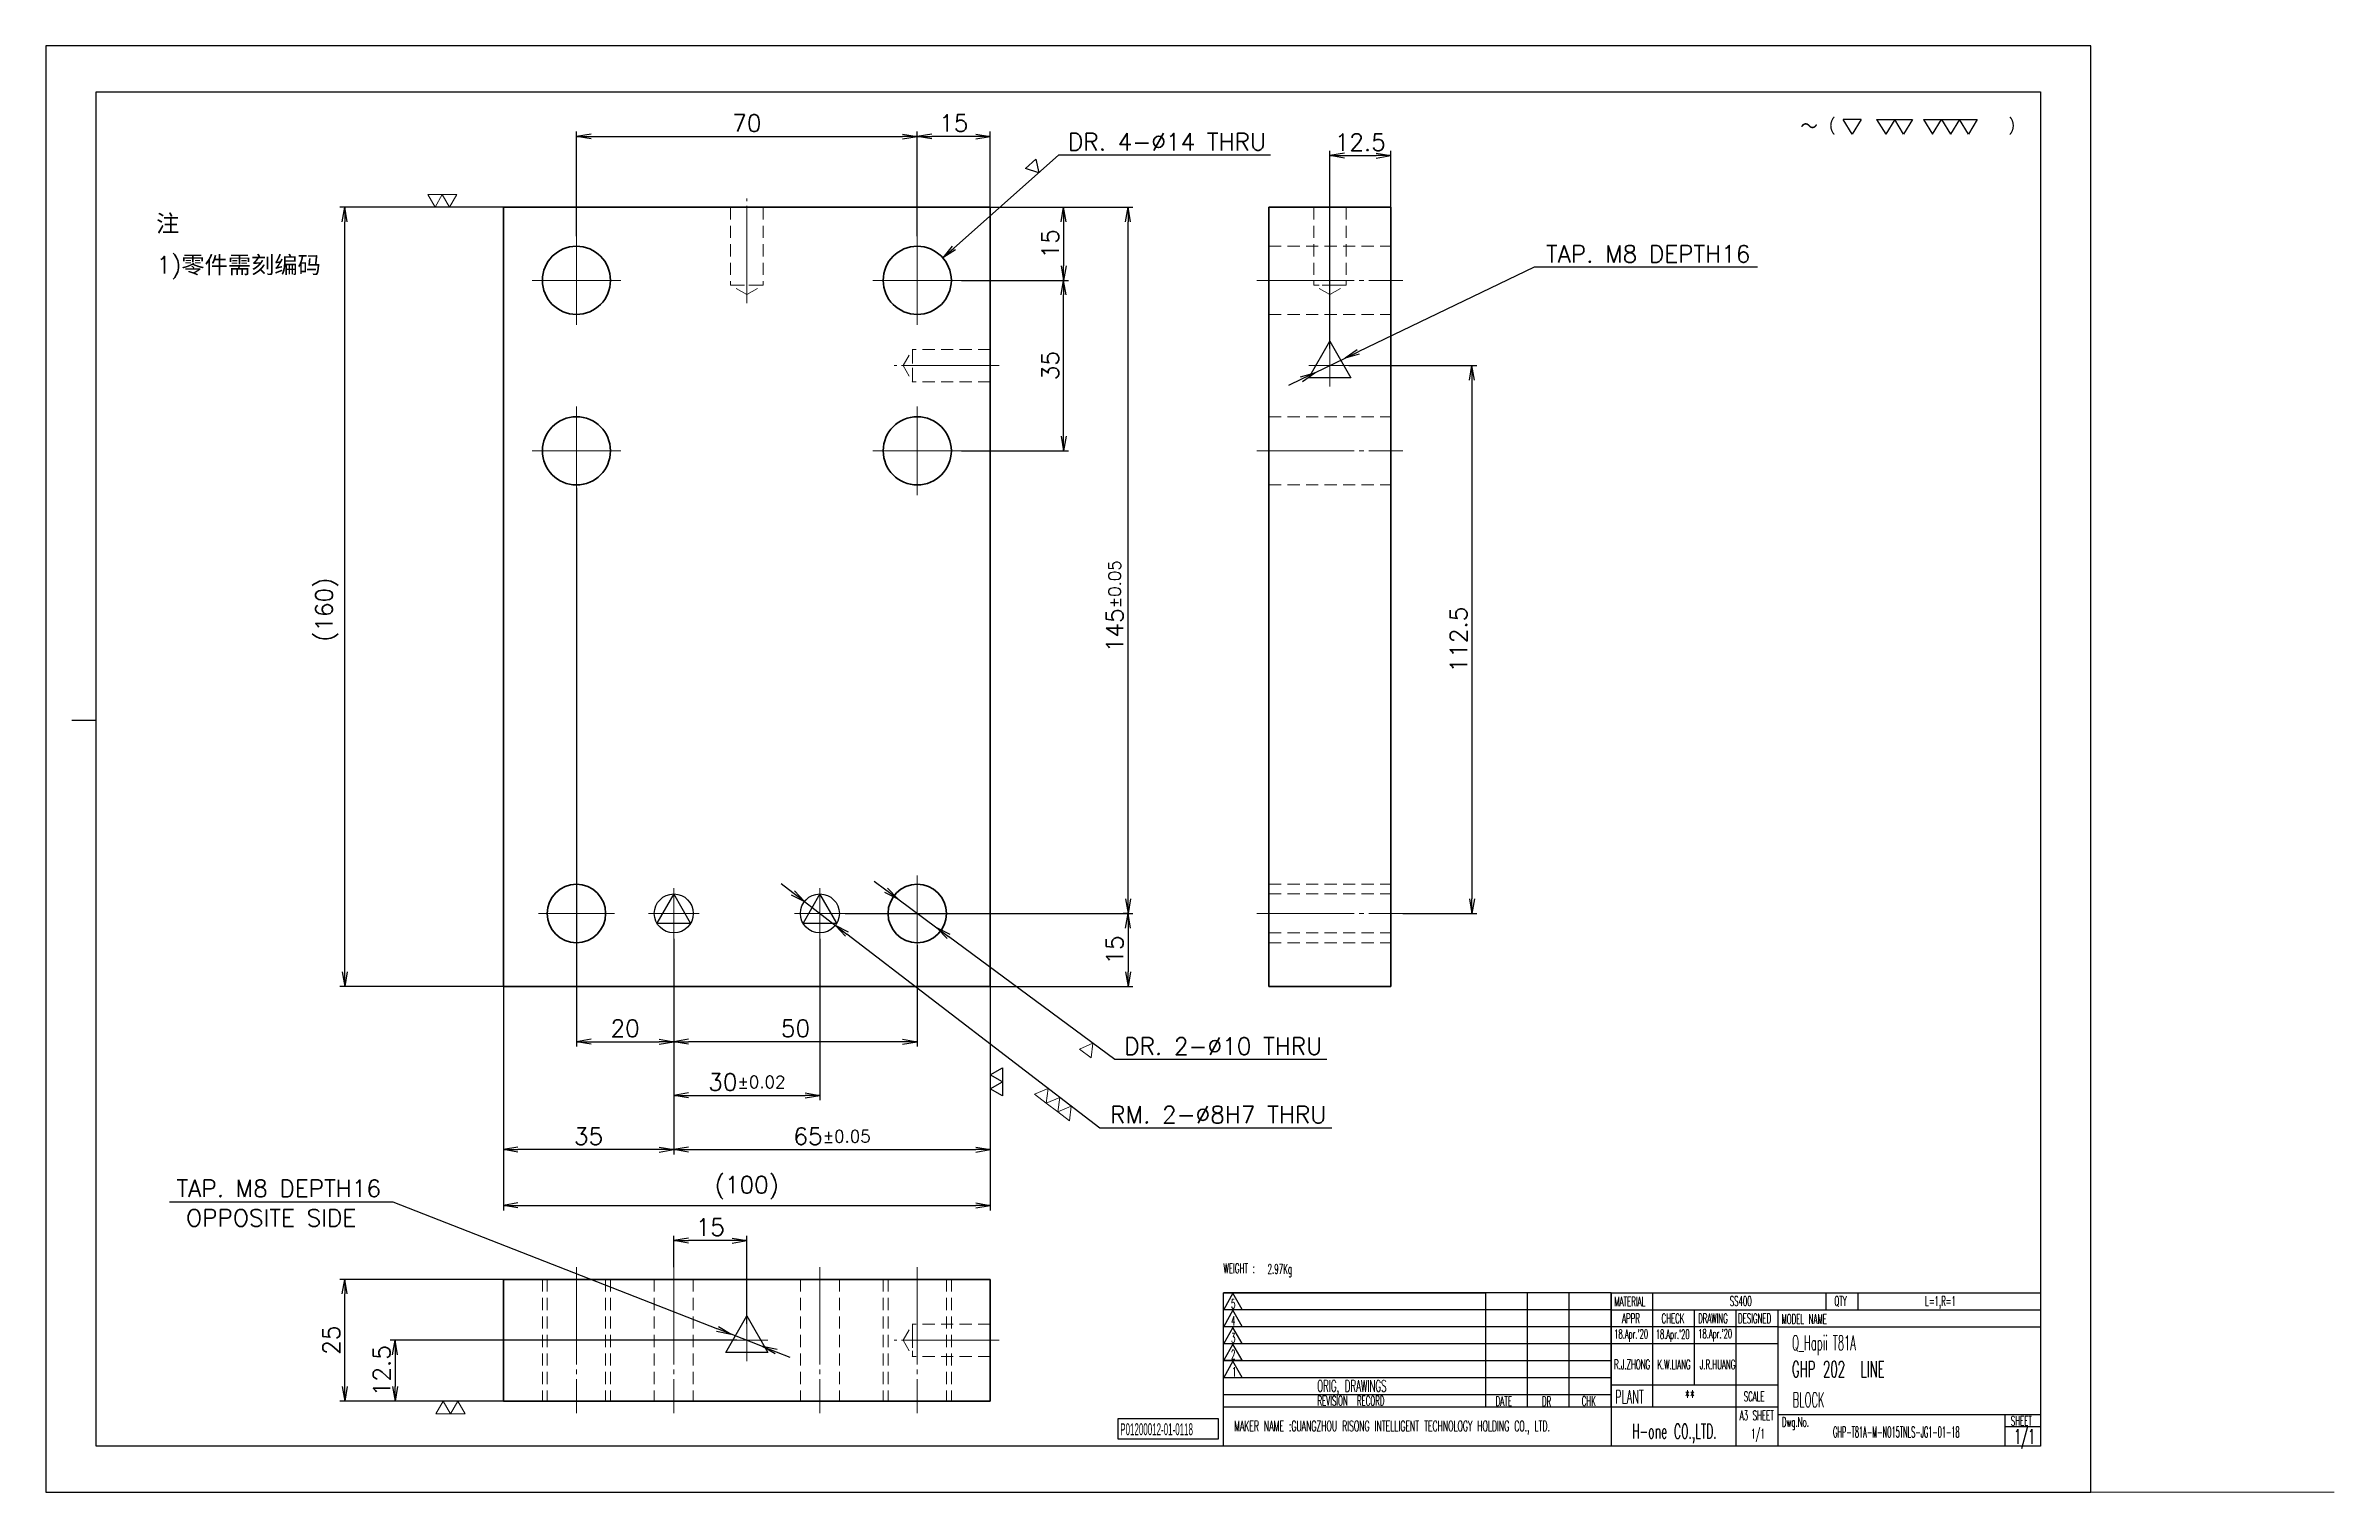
# Model space of a CAD drawing. Header units: millimetres. Extents: x -10155 to 20189, y -25550 to -22580.
# Drawn here: x 12160.4 to 12630.4, y -25547.7 to -25250.7 of the extents above; entities that cross this region are included whole.
import ezdxf
from ezdxf.enums import TextEntityAlignment as Align

# ---------------------------------------------------------------- set-up
doc = ezdxf.new("R2010")
doc.units = ezdxf.units.MM
doc.linetypes.add('CENTER-HOKUTO', pattern=[23, 20, -1, 1, -1])
doc.linetypes.add('HIDDEN-HOKUTO', pattern=[3.8, 2.5, -1.3])
for name, color, linetype in [('6', 2, 'Continuous'), ('title_frame', 7, 'Continuous'), ('word_dim', 253, 'Continuous')]:
    doc.layers.add(name, color=color, linetype=linetype)
for name, color, linetype, lineweight in [('AM_7', 2, 'CENTER-HOKUTO', 30), ('AM_HID', 1, 'HIDDEN-HOKUTO', 25), ('DIM', 3, 'Continuous', 20)]:
    doc.layers.add(name, color=color, linetype=linetype, lineweight=lineweight)
doc.styles.add('MX_NOTE_STANDARD', font='txt.shx', dxfattribs={"bigfont": 'bigfont.shx'})
doc.styles.get("Standard").update_dxf_attribs({"font": 'romans.shx', "bigfont": 'bigfont.shx'})
doc.dimstyles.new('HKT 1-1', dxfattribs={"dimtxt": 3.5, "dimasz": 3, "dimexe": 1, "dimexo": 0, "dimgap": 1, "dimtad": 3, "dimdsep": 46, "dimtxsty": 'Standard', "dimblk1": 'OPEN', "dimblk2": 'OPEN', "dimsah": 1, "dimcen": 0, "dimclrd": 256, "dimclre": 256, "dimclrt": 3, "dimazin": 2, "dimtfac": 1, "dimtmove": 0, "dimatfit": 3, "dimldrblk": 'OPEN', "dimfxl": 0, "dimtolj": 1, "dimlwd": 25, "dimlwe": 25, "dimarcsym": 0})
doc.dimstyles.new('HKT 1-1$3', dxfattribs={"dimtxt": 3.5, "dimasz": 3, "dimexe": 1, "dimexo": 0, "dimgap": 1, "dimtad": 3, "dimtoh": 1, "dimdsep": 46, "dimtxsty": 'Standard', "dimblk1": 'OPEN', "dimblk2": 'OPEN', "dimsah": 1, "dimcen": 0, "dimclrd": 256, "dimclre": 256, "dimclrt": 3, "dimazin": 2, "dimtfac": 1, "dimtmove": 0, "dimatfit": 3, "dimldrblk": 'OPEN', "dimfxl": 0, "dimtolj": 1, "dimlwd": 25, "dimlwe": 25, "dimarcsym": 0})
doc.dimstyles.new('RS1-1', dxfattribs={"dimtxt": 3.5, "dimasz": 3, "dimexe": 1, "dimexo": 0, "dimgap": 1, "dimtad": 3, "dimdsep": 46, "dimtxsty": 'Standard', "dimblk1": 'OPEN', "dimblk2": 'OPEN', "dimsah": 1, "dimcen": 0, "dimclrd": 256, "dimclre": 256, "dimclrt": 3, "dimazin": 2, "dimtfac": 1, "dimtmove": 0, "dimatfit": 3, "dimldrblk": 'OPEN', "dimfxl": 0, "dimtolj": 1, "dimtzin": 0, "dimarcsym": 0})

msp = doc.modelspace()

# ---------------------------------------------------------------- texts
at = {"ltscale": 2, "char_height": 3.5, "attachment_point": 1}
for s, insert, width in [('{\\fSimSun|b0|i0|c134|p2;\\C3;注}', (12183.103, -25285.413), 10.36469), ('{\\Fromans,bigfont|c134;\\C3;1)\\fSimSun|b0|i0|c134|p2;零件需刻编码}', (12183.18, -25293.909), 96.90613)]:
    msp.add_mtext(s, dxfattribs=dict(at, insert=insert, width=width))
at = {"linetype": 'Continuous', "char_height": 3, "width": 50.9, "attachment_point": 4}
for s, insert in [('{\\W0.5;\\C3;Q_Hapii T81A}', (12519.091, -25517.505)), ('{\\Fromans,bigfont|c134;\\W0.5;\\C3;BLOCK}', (12519.212, -25528.717))]:
    msp.add_mtext(s, dxfattribs=dict(at, insert=insert))
at = {"layer": 'title_frame', "color": 3, "style": 'MX_NOTE_STANDARD'}
for s, height, width, p in [('WEIGHT : ', 2, 0.5341, (12402.311, -25502.691)), ('2.97Kg', 2, 0.5341, (12411.376, -25502.824)), ('5', 1.918, 0.5341, (12403.872, -25509.937)), ('4', 1.918, 0.5341, (12403.872, -25513.414)), ('MATERIAL', 1.9728, 0.5341, (12482.584, -25509.504)), ('APPR', 1.9728, 0.5341, (12484.18, -25512.976)), ('CHECK', 1.9728, 0.5341, (12492.276, -25512.976)), ('DRAWING', 1.9728, 0.5341, (12499.795, -25512.976)), ('SS400', 1.9728, 0.5341, (12506.285, -25509.419)), ('DESIGNED', 1.9728, 0.5341, (12507.987, -25512.976)), ('MODEL NAME', 1.9728, 0.5341, (12516.915, -25513.126)), ('QTY', 1.9728, 0.5341, (12527.785, -25509.419)), ('L=1,R=1', 1.9728, 0.5341, (12546.413, -25509.419)), ('3', 1.918, 0.5341, (12403.872, -25516.944)), ("18.Apr.'20", 1.9, 0.5341, (12482.559, -25516.141)), ("18.Apr.'20", 1.9, 0.5341, (12491.088, -25516.185)), ("18.Apr.'20", 1.9, 0.5341, (12499.82, -25516.075)), ('2', 1.918, 0.5341, (12403.872, -25520.357)), ('GHP 202  LINE', 3.3, 0.5341, (12519.053, -25524.074)), ('1', 1.918, 0.5341, (12404.069, -25523.886)), ('ORIG, DRAWINGS', 2.4112, 0.5341, (12421.561, -25527.055)), ('REVISION  RECORD', 1.9728, 0.5341, (12421.611, -25529.893)), ('DATE', 1.9728, 0.5341, (12458.224, -25529.975)), ('DR', 1.9728, 0.5341, (12467.718, -25529.985)), ('CHK', 1.9728, 0.5341, (12475.895, -25529.952)), ('PLANT', 2.74, 0.5341, (12482.748, -25529.448)), ('**', 2.74, 0.5341, (12497.105, -25529.448)), ('SCALE', 1.9728, 0.5341, (12509.163, -25528.998)), ('MAKER NAME :GUANGZHOU RISONG INTELLIGENT TECHNOLOGY HOLDING CO., LTD.', 2.16, 0.5341, (12404.511, -25535.151)), ('H-one CO.,LTD.', 3, 0.5341, (12486.268, -25536.668)), ('A3 SHEET', 1.9728, 0.5341, (12508.342, -25532.894)), ('1/1', 1.9728, 0.5341, (12510.693, -25536.648)), ('Dwg.No.', 1.9728, 0.5341, (12517.001, -25534.239)), ('GHP-T81A-M-NO15TNLS-JG1-01-18', 2.24, 0.441, (12527.504, -25536.43)), ('SHEET', 1.9728, 0.5341, (12564.002, -25534.005)), ('1/1', 3, 0.5341, (12564.719, -25537.741))]:
    msp.add_text(s, height=height, dxfattribs=dict(at, width=width)).set_placement(p)
at = {"layer": 'title_frame', "color": 3, "style": 'MX_NOTE_STANDARD', "width": 0.5341}
for s, p in [('R.J.ZHONG', (12486.244, -25523.011)), ('K.W.LIANG', (12494.839, -25523.032)), (' J.R.HUANG', (12503.319, -25523.029))]:
    msp.add_text(s, height=1.9728, dxfattribs=at).set_placement(p, align=Align.BOTTOM_CENTER)
at = {"layer": 'title_frame', "color": 3, "insert": (12381.111, -25533.519), "char_height": 2.45, "width": 4.1107, "attachment_point": 1, "style": 'MX_NOTE_STANDARD'}
msp.add_mtext('{\\f3 of 9 Barcode|b0|i0|c0|p82;\\W0.5;P01200012-01\\f3 of 9 Barcode|b0|i0|c134|p82;-0118}', dxfattribs=at)
at = {"layer": 'word_dim', "ltscale": 2, "insert": (12189.26, -25489.601), "char_height": 3.5, "width": 41.7859, "attachment_point": 1}
msp.add_mtext('{\\C3;OPPOSITE SIDE}', dxfattribs=at)

# ---------------------------------------------------------------- blocks, each defined once
blk = doc.blocks.new('\\M+18E64\\M+18FE3\\M+182B0\\M+18B4C\\M+18D86\\M+18169\\M+197CE\\M+1816A')
at = {"layer": '6', "color": 3}
for p, q in [((5.64, -0.64), (4.7, 0.92)), ((6.58, 0.92), (4.7, 0.92)), ((6.58, 0.92), (5.64, -0.64)), ((8.19, 0.92), (11.96, 0.92)), ((8.19, 0.92), (9.14, -0.64)), ((10.08, 0.92), (9.14, -0.64)), ((11.02, -0.64), (10.08, 0.92)), ((11.96, 0.92), (11.02, -0.64)), ((13.09, 0.92), (14.98, 0.92)), ((13.09, 0.92), (14.04, -0.64)), ((14.04, -0.64), (14.98, 0.92)), ((14.98, 0.92), (18.74, 0.92)), ((14.98, 0.92), (15.92, -0.64)), ((16.86, 0.92), (15.92, -0.64)), ((17.8, -0.64), (16.86, 0.92)), ((18.74, 0.92), (17.8, -0.64))]:
    blk.add_line(p, q, dxfattribs=at)
at = {"color": 3}
blk.add_text('\\M+18160\\M+18169\\M+18140             \\M+1816A', height=1.68, dxfattribs=at).set_placement((0.19, -0.66))
blk = doc.blocks.new('MARK_8PIN')
at = {"color": 3, "linetype": 'Continuous'}
blk.add_lwpolyline([(0, 4), (-3.46, -2), (3.46, -2)], close=True, dxfattribs=at)
blk.add_circle((0, 0), 4, dxfattribs=at)
blk = doc.blocks.new('MARK_M8BOLT')
at = {"color": 3, "linetype": 'Continuous'}
for p, q in [((-2.17, -1.25), (0, 2.5)), ((0, 2.5), (2.17, -1.25)), ((2.17, -1.25), (-2.17, -1.25))]:
    blk.add_line(p, q, dxfattribs=at)
blk = doc.blocks.new('_Open')
at = {"color": 0, "lineweight": -2}
for p, q in [((-1, 0.17), (0, 0)), ((-1, -0.17), (0, 0)), ((0, 0), (-1, 0))]:
    blk.add_line(p, q, dxfattribs=at)
blk = doc.blocks.new('*D568')
at = {"layer": 'DEFPOINTS', "color": 0, "ltscale": 2}
for p in [(12289.42, -25434.05), (12254.42, -25443.85), (12254.42, -25477.34)]:
    blk.add_point(p, dxfattribs=at)
at = {"layer": 'word_dim', "lineweight": 25, "ltscale": 2}
for p, q in [((12289.42, -25434.05), (12289.42, -25478.34)), ((12254.42, -25443.85), (12254.42, -25478.34)), ((12286.42, -25477.34), (12257.42, -25477.34))]:
    blk.add_line(p, q, dxfattribs=at)
at = {"layer": 'word_dim', "lineweight": 25, "ltscale": 2, "xscale": 3, "yscale": 3, "zscale": 3, "rotation": 180}
blk.add_blockref('_Open', (12254.42, -25477.34), dxfattribs=at)
at = {"layer": 'word_dim', "lineweight": 25, "ltscale": 2, "xscale": 3, "yscale": 3, "zscale": 3}
blk.add_blockref('_Open', (12289.42, -25477.34), dxfattribs=at)
at = {"layer": 'word_dim', "color": 3, "ltscale": 2, "insert": (12271.92, -25474.59), "char_height": 3.5, "attachment_point": 5}
blk.add_mtext('\\A1;35', dxfattribs=at)
blk = doc.blocks.new('*D569')
at = {"layer": 'DEFPOINTS', "color": 0, "ltscale": 2}
for p in [(12289.42, -25434.05), (12319.42, -25434.05), (12319.42, -25466.21)]:
    blk.add_point(p, dxfattribs=at)
at = {"layer": 'word_dim', "lineweight": 25, "ltscale": 2}
for p, q in [((12289.42, -25434.05), (12289.42, -25467.21)), ((12319.42, -25434.05), (12319.42, -25467.21)), ((12292.42, -25466.21), (12316.42, -25466.21))]:
    blk.add_line(p, q, dxfattribs=at)
at = {"layer": 'word_dim', "lineweight": 25, "ltscale": 2, "xscale": 3, "yscale": 3, "zscale": 3, "rotation": 180}
blk.add_blockref('_Open', (12289.42, -25466.21), dxfattribs=at)
at = {"layer": 'word_dim', "lineweight": 25, "ltscale": 2, "xscale": 3, "yscale": 3, "zscale": 3}
blk.add_blockref('_Open', (12319.42, -25466.21), dxfattribs=at)
at = {"layer": 'word_dim', "color": 3, "ltscale": 2, "insert": (12304.42, -25463.46), "char_height": 3.5, "attachment_point": 5}
blk.add_mtext('\\A1;30{\\H0.715x;%%p0.02}', dxfattribs=at)
blk = doc.blocks.new('*D570')
at = {"layer": 'DEFPOINTS', "color": 0, "ltscale": 2}
for p in [(12269.42, -25341.45), (12289.42, -25434.05), (12289.42, -25455.18)]:
    blk.add_point(p, dxfattribs=at)
at = {"layer": 'word_dim', "lineweight": 25, "ltscale": 2}
for p, q in [((12269.42, -25341.45), (12269.42, -25456.18)), ((12289.42, -25434.05), (12289.42, -25456.18)), ((12272.42, -25455.18), (12286.42, -25455.18))]:
    blk.add_line(p, q, dxfattribs=at)
at = {"layer": 'word_dim', "lineweight": 25, "ltscale": 2, "xscale": 3, "yscale": 3, "zscale": 3, "rotation": 180}
blk.add_blockref('_Open', (12269.42, -25455.18), dxfattribs=at)
at = {"layer": 'word_dim', "lineweight": 25, "ltscale": 2, "xscale": 3, "yscale": 3, "zscale": 3}
blk.add_blockref('_Open', (12289.42, -25455.18), dxfattribs=at)
at = {"layer": 'word_dim', "color": 3, "ltscale": 2, "insert": (12279.42, -25452.43), "char_height": 3.5, "attachment_point": 5}
blk.add_mtext('\\A1;20', dxfattribs=at)
blk = doc.blocks.new('*D571')
at = {"layer": 'DEFPOINTS', "color": 0, "ltscale": 2}
for p in [(12289.42, -25434.05), (12339.42, -25435.35), (12289.42, -25455.18)]:
    blk.add_point(p, dxfattribs=at)
at = {"layer": 'word_dim', "lineweight": 25, "ltscale": 2}
for p, q in [((12289.42, -25434.05), (12289.42, -25456.18)), ((12339.42, -25435.35), (12339.42, -25456.18)), ((12336.42, -25455.18), (12292.42, -25455.18))]:
    blk.add_line(p, q, dxfattribs=at)
at = {"layer": 'word_dim', "lineweight": 25, "ltscale": 2, "xscale": 3, "yscale": 3, "zscale": 3, "rotation": 180}
blk.add_blockref('_Open', (12289.42, -25455.18), dxfattribs=at)
at = {"layer": 'word_dim', "lineweight": 25, "ltscale": 2, "xscale": 3, "yscale": 3, "zscale": 3}
blk.add_blockref('_Open', (12339.42, -25455.18), dxfattribs=at)
at = {"layer": 'word_dim', "color": 3, "ltscale": 2, "insert": (12314.42, -25452.43), "char_height": 3.5, "attachment_point": 5}
blk.add_mtext('\\A1;50', dxfattribs=at)
blk = doc.blocks.new('*D572')
at = {"layer": 'DEFPOINTS', "color": 0, "ltscale": 2}
for p in [(12382.73, -25428.85), (12354.42, -25443.85), (12382.73, -25443.85)]:
    blk.add_point(p, dxfattribs=at)
at = {"layer": 'word_dim', "lineweight": 25, "ltscale": 2}
for p, q in [((12382.73, -25428.85), (12381.73, -25428.85)), ((12382.73, -25431.85), (12382.73, -25440.85)), ((12354.42, -25443.85), (12383.73, -25443.85))]:
    blk.add_line(p, q, dxfattribs=at)
at = {"layer": 'word_dim', "lineweight": 25, "ltscale": 2, "xscale": 3, "yscale": 3, "zscale": 3}
for p, rotation in [((12382.73, -25428.85), 90), ((12382.73, -25443.85), 270)]:
    blk.add_blockref('_Open', p, dxfattribs=dict(at, rotation=rotation))
at = {"layer": 'word_dim', "color": 3, "ltscale": 2, "insert": (12379.98, -25436.35), "char_height": 3.5, "attachment_point": 5, "rotation": 90}
blk.add_mtext('\\A1;15', dxfattribs=at)
blk = doc.blocks.new('*D573')
at = {"layer": 'DEFPOINTS', "color": 0, "ltscale": 2}
for p in [(12348.52, -25298.85), (12369.49, -25298.85), (12348.52, -25333.85)]:
    blk.add_point(p, dxfattribs=at)
at = {"layer": 'word_dim', "lineweight": 25, "ltscale": 2}
for p, q in [((12348.52, -25298.85), (12370.49, -25298.85)), ((12369.49, -25330.85), (12369.49, -25301.85)), ((12348.52, -25333.85), (12370.49, -25333.85))]:
    blk.add_line(p, q, dxfattribs=at)
at = {"layer": 'word_dim', "lineweight": 25, "ltscale": 2, "xscale": 3, "yscale": 3, "zscale": 3}
for p, rotation in [((12369.49, -25298.85), 90), ((12369.49, -25333.85), 270)]:
    blk.add_blockref('_Open', p, dxfattribs=dict(at, rotation=rotation))
at = {"layer": 'word_dim', "color": 3, "ltscale": 2, "insert": (12366.74, -25316.35), "char_height": 3.5, "attachment_point": 5, "rotation": 90}
blk.add_mtext('\\A1;35', dxfattribs=at)
blk = doc.blocks.new('*D574')
at = {"layer": 'DEFPOINTS', "color": 0, "ltscale": 2}
for p in [(12339.42, -25269.31), (12269.42, -25289.75), (12339.42, -25289.75)]:
    blk.add_point(p, dxfattribs=at)
at = {"layer": 'word_dim', "lineweight": 25, "ltscale": 2}
for p, q in [((12269.42, -25289.75), (12269.42, -25268.31)), ((12272.42, -25269.31), (12336.42, -25269.31)), ((12339.42, -25289.75), (12339.42, -25268.31))]:
    blk.add_line(p, q, dxfattribs=at)
at = {"layer": 'word_dim', "lineweight": 25, "ltscale": 2, "xscale": 3, "yscale": 3, "zscale": 3, "rotation": 180}
blk.add_blockref('_Open', (12269.42, -25269.31), dxfattribs=at)
at = {"layer": 'word_dim', "lineweight": 25, "ltscale": 2, "xscale": 3, "yscale": 3, "zscale": 3}
blk.add_blockref('_Open', (12339.42, -25269.31), dxfattribs=at)
at = {"layer": 'word_dim', "color": 3, "ltscale": 2, "insert": (12304.42, -25266.56), "char_height": 3.5, "attachment_point": 5}
blk.add_mtext('\\A1;70', dxfattribs=at)
blk = doc.blocks.new('*D575')
at = {"layer": 'DEFPOINTS', "color": 0, "ltscale": 2}
for p in [(12221.84, -25283.85), (12254.42, -25283.85), (12254.42, -25443.85)]:
    blk.add_point(p, dxfattribs=at)
at = {"layer": 'word_dim', "lineweight": 25, "ltscale": 2}
for p, q in [((12254.42, -25283.85), (12220.84, -25283.85)), ((12221.84, -25440.85), (12221.84, -25286.85)), ((12254.42, -25443.85), (12220.84, -25443.85))]:
    blk.add_line(p, q, dxfattribs=at)
at = {"layer": 'word_dim', "lineweight": 25, "ltscale": 2, "xscale": 3, "yscale": 3, "zscale": 3}
for p, rotation in [((12221.84, -25283.85), 90), ((12221.84, -25443.85), 270)]:
    blk.add_blockref('_Open', p, dxfattribs=dict(at, rotation=rotation))
at = {"layer": 'word_dim', "color": 3, "ltscale": 2, "insert": (12218.18, -25366.48), "char_height": 3.5, "attachment_point": 5, "rotation": 90}
blk.add_mtext('\\A1;{\\Fromans,bigfont|c134;(}160{\\Fromans,bigfont|c134;)}', dxfattribs=at)
blk = doc.blocks.new('*D576')
at = {"layer": 'DEFPOINTS', "color": 0, "ltscale": 2}
for p in [(12254.42, -25443.85), (12354.42, -25443.85), (12354.42, -25488.8)]:
    blk.add_point(p, dxfattribs=at)
at = {"layer": 'word_dim', "lineweight": 25, "ltscale": 2}
for p, q in [((12254.42, -25443.85), (12254.42, -25489.8)), ((12354.42, -25443.85), (12354.42, -25489.8)), ((12257.42, -25488.8), (12351.42, -25488.8))]:
    blk.add_line(p, q, dxfattribs=at)
at = {"layer": 'word_dim', "lineweight": 25, "ltscale": 2, "xscale": 3, "yscale": 3, "zscale": 3, "rotation": 180}
blk.add_blockref('_Open', (12254.42, -25488.8), dxfattribs=at)
at = {"layer": 'word_dim', "lineweight": 25, "ltscale": 2, "xscale": 3, "yscale": 3, "zscale": 3}
blk.add_blockref('_Open', (12354.42, -25488.8), dxfattribs=at)
at = {"layer": 'word_dim', "color": 3, "ltscale": 2, "insert": (12304.42, -25485.14), "char_height": 3.5, "attachment_point": 5}
blk.add_mtext('\\A1;{\\Fromans,bigfont|c134;(}100{\\Fromans,bigfont|c134;)}', dxfattribs=at)
blk = doc.blocks.new('*D577')
at = {"layer": 'DEFPOINTS', "color": 0, "ltscale": 2}
for p in [(12354.42, -25283.85), (12382.73, -25283.85), (12324.62, -25428.85)]:
    blk.add_point(p, dxfattribs=at)
at = {"layer": 'word_dim', "lineweight": 25, "ltscale": 2}
for p, q in [((12354.42, -25283.85), (12383.73, -25283.85)), ((12382.73, -25425.85), (12382.73, -25286.85)), ((12324.62, -25428.85), (12383.73, -25428.85))]:
    blk.add_line(p, q, dxfattribs=at)
at = {"layer": 'word_dim', "lineweight": 25, "ltscale": 2, "xscale": 3, "yscale": 3, "zscale": 3}
for p, rotation in [((12382.73, -25283.85), 90), ((12382.73, -25428.85), 270)]:
    blk.add_blockref('_Open', p, dxfattribs=dict(at, rotation=rotation))
at = {"layer": 'word_dim', "color": 3, "ltscale": 2, "insert": (12379.98, -25365.76), "char_height": 3.5, "attachment_point": 5, "rotation": 90}
blk.add_mtext('\\A1;145{\\H0.715x;%%p0.05}', dxfattribs=at)
blk = doc.blocks.new('*D578')
at = {"layer": 'DEFPOINTS', "color": 0, "ltscale": 2}
for p in [(12335.4, -25425.87), (12343.44, -25431.82)]:
    blk.add_point(p, dxfattribs=at)
at = {"layer": 'word_dim', "lineweight": 25, "ltscale": 2}
for p, q in [((12332.99, -25424.09), (12330.58, -25422.31)), ((12335.4, -25425.87), (12343.44, -25431.82)), ((12380, -25458.84), (12345.85, -25433.6)), ((12423.53, -25458.84), (12380, -25458.84))]:
    blk.add_line(p, q, dxfattribs=at)
at = {"layer": 'word_dim', "lineweight": 25, "ltscale": 2, "xscale": 3, "yscale": 3, "zscale": 3}
for p, rotation in [((12335.4, -25425.87), 323.5256603116487), ((12343.44, -25431.82), 143.5256603116487)]:
    blk.add_blockref('_Open', p, dxfattribs=dict(at, rotation=rotation))
at = {"layer": 'word_dim', "color": 3, "ltscale": 2, "insert": (12402.27, -25456.09), "char_height": 3.5, "attachment_point": 5}
blk.add_mtext('\\A1;{\\Fromans,bigfont|c134;DR. 2-}∅10{\\Fromans,bigfont|c134; THRU}', dxfattribs=at)
blk = doc.blocks.new('*D579')
at = {"layer": 'DEFPOINTS', "color": 0, "ltscale": 2}
for p in [(12316.25, -25426.41), (12322.6, -25431.28)]:
    blk.add_point(p, dxfattribs=at)
at = {"layer": 'word_dim', "lineweight": 25, "ltscale": 2}
for p, q in [((12313.87, -25424.59), (12311.49, -25422.76)), ((12316.25, -25426.41), (12322.6, -25431.28)), ((12376.89, -25472.91), (12324.98, -25433.1)), ((12424.59, -25472.91), (12376.89, -25472.91))]:
    blk.add_line(p, q, dxfattribs=at)
at = {"layer": 'word_dim', "lineweight": 25, "ltscale": 2, "xscale": 3, "yscale": 3, "zscale": 3}
for p, rotation in [((12316.25, -25426.41), 322.520096256457), ((12322.6, -25431.28), 142.520096256457)]:
    blk.add_blockref('_Open', p, dxfattribs=dict(at, rotation=rotation))
at = {"layer": 'word_dim', "color": 3, "ltscale": 2, "insert": (12401.24, -25470.16), "char_height": 3.5, "attachment_point": 5}
blk.add_mtext('\\A1;{\\Fromans,bigfont|c134;RM. 2-}∅8{\\Fromans,bigfont|c134;H7 THRU}', dxfattribs=at)
blk = doc.blocks.new('*D580')
at = {"layer": 'DEFPOINTS', "color": 0, "ltscale": 2}
for p in [(12354.42, -25283.85), (12348.52, -25298.85), (12369.49, -25298.85)]:
    blk.add_point(p, dxfattribs=at)
at = {"layer": 'word_dim', "lineweight": 25, "ltscale": 2}
for p, q in [((12354.42, -25283.85), (12370.49, -25283.85)), ((12369.49, -25286.85), (12369.49, -25295.85)), ((12348.52, -25298.85), (12370.49, -25298.85))]:
    blk.add_line(p, q, dxfattribs=at)
at = {"layer": 'word_dim', "lineweight": 25, "ltscale": 2, "xscale": 3, "yscale": 3, "zscale": 3}
for p, rotation in [((12369.49, -25283.85), 90), ((12369.49, -25298.85), 270)]:
    blk.add_blockref('_Open', p, dxfattribs=dict(at, rotation=rotation))
at = {"layer": 'word_dim', "color": 3, "ltscale": 2, "insert": (12366.74, -25291.35), "char_height": 3.5, "attachment_point": 5, "rotation": 90}
blk.add_mtext('\\A1;15', dxfattribs=at)
blk = doc.blocks.new('*D581')
at = {"layer": 'DEFPOINTS', "color": 0, "ltscale": 2}
for p in [(12339.42, -25269.31), (12354.42, -25283.85), (12339.42, -25289.75)]:
    blk.add_point(p, dxfattribs=at)
at = {"layer": 'word_dim', "lineweight": 25, "ltscale": 2}
for p, q in [((12339.42, -25289.75), (12339.42, -25268.31)), ((12351.42, -25269.31), (12342.42, -25269.31)), ((12354.42, -25283.85), (12354.42, -25268.31))]:
    blk.add_line(p, q, dxfattribs=at)
at = {"layer": 'word_dim', "lineweight": 25, "ltscale": 2, "xscale": 3, "yscale": 3, "zscale": 3, "rotation": 180}
blk.add_blockref('_Open', (12339.42, -25269.31), dxfattribs=at)
at = {"layer": 'word_dim', "lineweight": 25, "ltscale": 2, "xscale": 3, "yscale": 3, "zscale": 3}
blk.add_blockref('_Open', (12354.42, -25269.31), dxfattribs=at)
at = {"layer": 'word_dim', "color": 3, "ltscale": 2, "insert": (12346.92, -25266.56), "char_height": 3.5, "attachment_point": 5}
blk.add_mtext('\\A1;15', dxfattribs=at)
blk = doc.blocks.new('*D582')
at = {"layer": 'DEFPOINTS', "color": 0, "ltscale": 2}
for p in [(12289.42, -25496.01), (12289.42, -25501.47), (12304.42, -25513.09)]:
    blk.add_point(p, dxfattribs=at)
at = {"layer": 'word_dim', "lineweight": 25, "ltscale": 2}
for p, q in [((12289.42, -25501.47), (12289.42, -25495.01)), ((12301.42, -25496.01), (12292.42, -25496.01)), ((12304.42, -25513.09), (12304.42, -25495.01))]:
    blk.add_line(p, q, dxfattribs=at)
at = {"layer": 'word_dim', "lineweight": 25, "ltscale": 2, "xscale": 3, "yscale": 3, "zscale": 3, "rotation": 180}
blk.add_blockref('_Open', (12289.42, -25496.01), dxfattribs=at)
at = {"layer": 'word_dim', "lineweight": 25, "ltscale": 2, "xscale": 3, "yscale": 3, "zscale": 3}
blk.add_blockref('_Open', (12304.42, -25496.01), dxfattribs=at)
at = {"layer": 'word_dim', "color": 3, "ltscale": 2, "insert": (12296.92, -25493.26), "char_height": 3.5, "attachment_point": 5}
blk.add_mtext('\\A1;15', dxfattribs=at)
blk = doc.blocks.new('*D583')
at = {"layer": 'DEFPOINTS', "color": 0, "ltscale": 2}
for p in [(12302.35, -25516.47), (12232.18, -25528.97), (12254.42, -25528.97)]:
    blk.add_point(p, dxfattribs=at)
at = {"layer": 'word_dim', "lineweight": 25, "ltscale": 2}
for p, q in [((12302.35, -25516.47), (12231.18, -25516.47)), ((12232.18, -25519.47), (12232.18, -25525.97)), ((12254.42, -25528.97), (12231.18, -25528.97))]:
    blk.add_line(p, q, dxfattribs=at)
at = {"layer": 'word_dim', "lineweight": 25, "ltscale": 2, "xscale": 3, "yscale": 3, "zscale": 3}
for p, rotation in [((12232.18, -25516.47), 90), ((12232.18, -25528.97), 270)]:
    blk.add_blockref('_Open', p, dxfattribs=dict(at, rotation=rotation))
at = {"layer": 'word_dim', "color": 3, "ltscale": 2, "insert": (12229.43, -25522.72), "char_height": 3.5, "attachment_point": 5, "rotation": 90}
blk.add_mtext('\\A1;12.5', dxfattribs=at)
blk = doc.blocks.new('*D584')
at = {"layer": 'DEFPOINTS', "color": 0, "ltscale": 2}
for p in [(12301.2, -25515.21), (12307.64, -25517.73)]:
    blk.add_point(p, dxfattribs=at)
at = {"layer": 'word_dim', "lineweight": 25, "ltscale": 2}
for p, q in [((12185.85, -25488.05), (12231.72, -25488.05)), ((12231.72, -25488.05), (12298.41, -25514.12)), ((12307.64, -25517.73), (12301.2, -25515.21)), ((12310.43, -25518.82), (12313.23, -25519.92))]:
    blk.add_line(p, q, dxfattribs=at)
at = {"layer": 'word_dim', "lineweight": 25, "ltscale": 2, "xscale": 3, "yscale": 3, "zscale": 3}
for p, rotation in [((12301.2, -25515.21), 338.6463013506129), ((12307.64, -25517.73), 158.646301350613)]:
    blk.add_blockref('_Open', p, dxfattribs=dict(at, rotation=rotation))
at = {"layer": 'word_dim', "color": 3, "ltscale": 2, "insert": (12208.29, -25485.3), "char_height": 3.5, "attachment_point": 5}
blk.add_mtext('\\A1;{\\Fromans,bigfont|c134;TAP. M8 DEPTH16}', dxfattribs=at)
blk = doc.blocks.new('*D585')
at = {"layer": 'DEFPOINTS', "color": 0, "ltscale": 2}
for p in [(12221.84, -25503.97), (12254.42, -25503.97), (12254.42, -25528.97)]:
    blk.add_point(p, dxfattribs=at)
at = {"layer": 'word_dim', "lineweight": 25, "ltscale": 2}
for p, q in [((12254.42, -25503.97), (12220.84, -25503.97)), ((12221.84, -25525.97), (12221.84, -25506.97)), ((12254.42, -25528.97), (12220.84, -25528.97))]:
    blk.add_line(p, q, dxfattribs=at)
at = {"layer": 'word_dim', "lineweight": 25, "ltscale": 2, "xscale": 3, "yscale": 3, "zscale": 3}
for p, rotation in [((12221.84, -25503.97), 90), ((12221.84, -25528.97), 270)]:
    blk.add_blockref('_Open', p, dxfattribs=dict(at, rotation=rotation))
at = {"layer": 'word_dim', "color": 3, "ltscale": 2, "insert": (12219.09, -25516.47), "char_height": 3.5, "attachment_point": 5, "rotation": 90}
blk.add_mtext('\\A1;25', dxfattribs=at)
blk = doc.blocks.new('*D586')
at = {"layer": 'DEFPOINTS', "color": 0, "ltscale": 2}
for p in [(12421.05, -25317.84), (12427.28, -25314.85)]:
    blk.add_point(p, dxfattribs=at)
at = {"layer": 'word_dim', "lineweight": 25, "ltscale": 2}
for p, q in [((12466.11, -25296.17), (12429.98, -25313.55)), ((12511.97, -25296.17), (12466.11, -25296.17)), ((12421.05, -25317.84), (12427.28, -25314.85)), ((12418.34, -25319.14), (12415.64, -25320.44))]:
    blk.add_line(p, q, dxfattribs=at)
at = {"layer": 'word_dim', "lineweight": 25, "ltscale": 2, "xscale": 3, "yscale": 3, "zscale": 3}
for p, rotation in [((12427.28, -25314.85), 205.691335364333), ((12421.05, -25317.84), 25.69133536433299)]:
    blk.add_blockref('_Open', p, dxfattribs=dict(at, rotation=rotation))
at = {"layer": 'word_dim', "color": 3, "ltscale": 2, "insert": (12489.54, -25293.42), "char_height": 3.5, "attachment_point": 5}
blk.add_mtext('\\A1;{\\Fromans,bigfont|c134;TAP. M8 DEPTH16}', dxfattribs=at)
blk = doc.blocks.new('*D587')
at = {"layer": 'DEFPOINTS', "color": 0, "ltscale": 2}
for p in [(12428.05, -25316.35), (12439.16, -25428.85), (12453.34, -25428.85)]:
    blk.add_point(p, dxfattribs=at)
at = {"layer": 'word_dim', "lineweight": 25, "ltscale": 2}
for p, q in [((12428.05, -25316.35), (12454.34, -25316.35)), ((12453.34, -25319.35), (12453.34, -25425.85)), ((12439.16, -25428.85), (12454.34, -25428.85))]:
    blk.add_line(p, q, dxfattribs=at)
at = {"layer": 'word_dim', "lineweight": 25, "ltscale": 2, "xscale": 3, "yscale": 3, "zscale": 3}
for p, rotation in [((12453.34, -25316.35), 90), ((12453.34, -25428.85), 270)]:
    blk.add_blockref('_Open', p, dxfattribs=dict(at, rotation=rotation))
at = {"layer": 'word_dim', "color": 3, "ltscale": 2, "insert": (12450.59, -25372.6), "char_height": 3.5, "attachment_point": 5, "rotation": 90}
blk.add_mtext('\\A1;112.5', dxfattribs=at)
blk = doc.blocks.new('*D588')
at = {"layer": 'DEFPOINTS', "color": 0, "ltscale": 2}
for p in [(12436.66, -25273.23), (12436.66, -25283.85), (12424.16, -25312.86)]:
    blk.add_point(p, dxfattribs=at)
at = {"layer": 'word_dim', "lineweight": 25, "ltscale": 2}
for p, q in [((12424.16, -25312.86), (12424.16, -25272.23)), ((12427.16, -25273.23), (12433.66, -25273.23)), ((12436.66, -25283.85), (12436.66, -25272.23))]:
    blk.add_line(p, q, dxfattribs=at)
at = {"layer": 'word_dim', "lineweight": 25, "ltscale": 2, "xscale": 3, "yscale": 3, "zscale": 3, "rotation": 180}
blk.add_blockref('_Open', (12424.16, -25273.23), dxfattribs=at)
at = {"layer": 'word_dim', "lineweight": 25, "ltscale": 2, "xscale": 3, "yscale": 3, "zscale": 3}
blk.add_blockref('_Open', (12436.66, -25273.23), dxfattribs=at)
at = {"layer": 'word_dim', "color": 3, "ltscale": 2, "insert": (12430.41, -25270.48), "char_height": 3.5, "attachment_point": 5}
blk.add_mtext('\\A1;12.5', dxfattribs=at)
blk = doc.blocks.new('*D671')
at = {"layer": 'DEFPOINTS', "color": 0, "ltscale": 2}
for p in [(12289.42, -25434.05), (12354.42, -25443.85), (12354.42, -25477.34)]:
    blk.add_point(p, dxfattribs=at)
at = {"layer": 'word_dim', "lineweight": 25, "ltscale": 2}
for p, q in [((12289.42, -25434.05), (12289.42, -25478.34)), ((12354.42, -25443.85), (12354.42, -25478.34)), ((12292.42, -25477.34), (12351.42, -25477.34))]:
    blk.add_line(p, q, dxfattribs=at)
at = {"layer": 'word_dim', "lineweight": 25, "ltscale": 2, "xscale": 3, "yscale": 3, "zscale": 3, "rotation": 180}
blk.add_blockref('_Open', (12289.42, -25477.34), dxfattribs=at)
at = {"layer": 'word_dim', "lineweight": 25, "ltscale": 2, "xscale": 3, "yscale": 3, "zscale": 3}
blk.add_blockref('_Open', (12354.42, -25477.34), dxfattribs=at)
at = {"layer": 'word_dim', "color": 3, "ltscale": 2, "insert": (12321.92, -25474.59), "char_height": 3.5, "attachment_point": 5}
blk.add_mtext('\\A1;65{\\H0.715x;%%p0.05}', dxfattribs=at)
blk = doc.blocks.new('*D673')
at = {"layer": 'DEFPOINTS', "color": 0, "ltscale": 2}
for p in [(12344.66, -25294.21), (12334.18, -25303.48)]:
    blk.add_point(p, dxfattribs=at)
at = {"layer": 'word_dim', "lineweight": -2, "ltscale": 2}
for p, q in [((12368.45, -25273.15), (12346.91, -25292.22)), ((12411.98, -25273.15), (12368.45, -25273.15))]:
    blk.add_line(p, q, dxfattribs=at)
at = {"layer": 'word_dim', "lineweight": -2, "ltscale": 2, "xscale": 3, "yscale": 3, "zscale": 3, "rotation": 221.5111158424675}
blk.add_blockref('_Open', (12344.66, -25294.21), dxfattribs=at)
at = {"layer": 'word_dim', "color": 3, "ltscale": 2, "insert": (12390.72, -25270.4), "char_height": 3.5, "attachment_point": 5}
blk.add_mtext('\\A1;DR. 4-∅14 THRU', dxfattribs=at)
blk = doc.blocks.new('shiage1')
at = {"layer": 'word_dim', "color": 3, "linetype": 'Continuous'}
for p, q in [((0, 0), (-1.44, 2.5)), ((-1.44, 2.5), (1.44, 2.5)), ((1.44, 2.5), (0, 0))]:
    blk.add_line(p, q, dxfattribs=at)

# ---------------------------------------------------------------- dimensions: what is measured, and where the dimension line sits
at = {"layer": 'word_dim', "ltscale": 2}
for p1, p2, text, dimstyle, override, picture, middle in [((12334.18, -25303.485), (12344.664, -25294.206), 'DR. 4-<> THRU', 'RS1-1', {"dimtoh": 1, "dimtofl": 0}, '*D673', (12390.717, -25273.153)), ((12421.047, -25317.843), (12427.276, -25314.847), '{\\Fromans,bigfont|c134;TAP. M8 DEPTH16}', 'HKT 1-1$3', {"dimtfac": 0.5}, '*D586', (12489.539, -25296.167)), ((12316.248, -25426.411), (12322.596, -25431.279), '{\\Fromans,bigfont|c134;RM. 2-}<>{\\Fromans,bigfont|c134;H7 THRU}', 'HKT 1-1$3', {"dimtfac": 0.5}, '*D579', (12401.241, -25472.911)), ((12335.401, -25425.873), (12343.443, -25431.818), '{\\Fromans,bigfont|c134;DR. 2-}<>{\\Fromans,bigfont|c134; THRU}', 'HKT 1-1$3', {"dimtfac": 0.5}, '*D578', (12402.268, -25458.844)), ((12307.641, -25517.731), (12301.203, -25515.214), '{\\Fromans,bigfont|c134;TAP. M8 DEPTH16}', 'HKT 1-1$3', {"dimtfac": 0.5}, '*D584', (12208.288, -25488.05))]:
    dim = msp.add_diameter_dim_2p(p1=p1, p2=p2, text=text, dimstyle=dimstyle, override=override, dxfattribs=at)
    dim.commit()
    dim.dimension.update_dxf_attribs({"geometry": picture, "text_midpoint": middle, "dimtype": 163})
for base, p1, p2, picture, middle in [((12339.422, -25269.313), (12269.422, -25289.745), (12339.422, -25289.745), '*D574', (12304.422, -25266.563)), ((12339.422, -25269.313), (12354.422, -25283.845), (12339.422, -25289.745), '*D581', (12346.922, -25266.563)), ((12436.661, -25273.23), (12424.161, -25312.86), (12436.661, -25283.845), '*D588', (12430.411, -25270.48)), ((12289.422, -25455.177), (12269.422, -25341.445), (12289.422, -25434.045), '*D570', (12279.422, -25452.427)), ((12254.422, -25477.342), (12289.422, -25434.045), (12254.422, -25443.845), '*D568', (12271.922, -25474.592)), ((12289.422, -25455.177), (12339.422, -25435.345), (12289.422, -25434.045), '*D571', (12314.422, -25452.427)), ((12289.422, -25496.009), (12304.422, -25513.088), (12289.422, -25501.473), '*D582', (12296.922, -25493.259))]:
    dim = msp.add_linear_dim(base=base, p1=p1, p2=p2, dimstyle='HKT 1-1', override={"dimtfac": 0.5}, dxfattribs=at)
    dim.commit()
    dim.dimension.update_dxf_attribs({"geometry": picture, "text_midpoint": middle})
for base, p1, p2, text, picture, middle in [((12221.844, -25283.845), (12254.422, -25443.845), (12254.422, -25283.845), '{\\Fromans,bigfont|c134;(}<>{\\Fromans,bigfont|c134;)}', '*D575', (12221.844, -25366.481)), ((12382.728, -25283.845), (12324.622, -25428.845), (12354.422, -25283.845), '<>{\\H0.715x;%%p0.05}', '*D577', (12382.728, -25365.761))]:
    dim = msp.add_linear_dim(base=base, p1=p1, p2=p2, angle=90, text=text, dimstyle='HKT 1-1', override={"dimtfac": 0.5}, dxfattribs=at)
    dim.commit()
    dim.dimension.update_dxf_attribs({"geometry": picture, "text_midpoint": middle, "dimtype": 160})
for base, p1, p2, picture, middle in [((12369.492, -25298.845), (12354.422, -25283.845), (12348.522, -25298.845), '*D580', (12366.742, -25291.345)), ((12369.492, -25298.845), (12348.522, -25333.845), (12348.522, -25298.845), '*D573', (12366.742, -25316.345)), ((12453.345, -25428.845), (12428.053, -25316.345), (12439.161, -25428.845), '*D587', (12450.595, -25372.595)), ((12382.728, -25443.845), (12382.728, -25428.845), (12354.422, -25443.845), '*D572', (12379.978, -25436.345)), ((12221.844, -25503.973), (12254.422, -25528.973), (12254.422, -25503.973), '*D585', (12219.094, -25516.473)), ((12232.182, -25528.973), (12302.346, -25516.473), (12254.422, -25528.973), '*D583', (12229.432, -25522.723))]:
    dim = msp.add_linear_dim(base=base, p1=p1, p2=p2, angle=90, dimstyle='HKT 1-1', override={"dimtfac": 0.5}, dxfattribs=at)
    dim.commit()
    dim.dimension.update_dxf_attribs({"geometry": picture, "text_midpoint": middle})
for base, p2, text, picture, middle in [((12319.422, -25466.213), (12319.422, -25434.045), '<>{\\H0.715x;%%p0.02}', '*D569', (12304.422, -25463.463)), ((12354.422, -25477.342), (12354.422, -25443.845), '<>{\\H0.715x;%%p0.05}', '*D671', (12321.922, -25474.592))]:
    dim = msp.add_linear_dim(base=base, p1=(12289.422, -25434.045), p2=p2, text=text, dimstyle='HKT 1-1', override={"dimtfac": 0.5}, dxfattribs=at)
    dim.commit()
    dim.dimension.update_dxf_attribs({"geometry": picture, "text_midpoint": middle})
dim = msp.add_linear_dim(base=(12354.422, -25488.804), p1=(12254.422, -25443.845), p2=(12354.422, -25443.845), text='{\\Fromans,bigfont|c134;(}<>{\\Fromans,bigfont|c134;)}', dimstyle='HKT 1-1', override={"dimtfac": 0.5}, dxfattribs=at)
dim.commit()
dim.dimension.update_dxf_attribs({"geometry": '*D576', "text_midpoint": (12304.422, -25488.804), "dimtype": 160})

# ---------------------------------------------------------------- linework, layer by layer
at = {"color": 7, "lineweight": 35}
for p, q in [((12254.422, -25283.845), (12354.422, -25283.845)), ((12254.422, -25283.845), (12254.422, -25443.845)), ((12354.422, -25443.845), (12354.422, -25283.845)), ((12411.661, -25283.845), (12436.661, -25283.845)), ((12411.661, -25443.845), (12411.661, -25283.845)), ((12436.661, -25443.845), (12436.661, -25283.845)), ((12354.422, -25443.845), (12254.422, -25443.845)), ((12411.661, -25443.845), (12436.661, -25443.845)), ((12254.422, -25503.973), (12254.422, -25528.973)), ((12354.422, -25503.973), (12254.422, -25503.973)), ((12354.422, -25503.973), (12354.422, -25528.973)), ((12354.422, -25528.973), (12254.422, -25528.973))]:
    msp.add_line(p, q, dxfattribs=at)
at = {"linetype": 'Continuous'}
msp.add_line((12516.212, -25513.717), (12570.112, -25513.717), dxfattribs=at)
at = {"color": 7, "lineweight": 35}
for centre, radius in [((12269.422, -25298.845), 7), ((12339.422, -25298.845), 7), ((12269.422, -25333.845), 7), ((12339.422, -25333.845), 7), ((12269.422, -25428.845), 6), ((12339.422, -25428.845), 6)]:
    msp.add_circle(centre, radius, dxfattribs=at)
at = {"layer": 'AM_7', "lineweight": 13}
for p, q in [((12304.422, -25303.556), (12304.422, -25282.053)), ((12424.161, -25303.556), (12424.161, -25282.053)), ((12269.422, -25289.745), (12269.422, -25307.945)), ((12339.422, -25289.745), (12339.422, -25307.945)), ((12278.522, -25298.845), (12260.322, -25298.845)), ((12348.522, -25298.845), (12330.322, -25298.845)), ((12409.161, -25298.845), (12439.161, -25298.845)), ((12424.161, -25312.025), (12424.161, -25320.666)), ((12356.214, -25316.345), (12334.711, -25316.345)), ((12428.481, -25316.345), (12419.841, -25316.345)), ((12269.422, -25324.745), (12269.422, -25342.945)), ((12339.422, -25324.745), (12339.422, -25342.945)), ((12278.522, -25333.845), (12260.322, -25333.845)), ((12348.522, -25333.845), (12330.322, -25333.845)), ((12409.161, -25333.845), (12439.161, -25333.845)), ((12269.422, -25421.045), (12269.422, -25436.645)), ((12339.422, -25421.045), (12339.422, -25436.645)), ((12289.422, -25423.645), (12289.422, -25434.045)), ((12319.422, -25423.645), (12319.422, -25434.045)), ((12277.222, -25428.845), (12261.622, -25428.845)), ((12294.622, -25428.845), (12284.222, -25428.845)), ((12324.622, -25428.845), (12314.222, -25428.845)), ((12347.222, -25428.845), (12331.622, -25428.845)), ((12409.161, -25428.845), (12439.161, -25428.845)), ((12269.422, -25501.473), (12269.422, -25531.473)), ((12289.422, -25501.473), (12289.422, -25531.473)), ((12319.422, -25501.473), (12319.422, -25531.473)), ((12339.422, -25501.473), (12339.422, -25531.473)), ((12304.422, -25512.152), (12304.422, -25520.793)), ((12308.742, -25516.473), (12300.102, -25516.473)), ((12356.214, -25516.473), (12334.711, -25516.473))]:
    msp.add_line(p, q, dxfattribs=at)
at = {"layer": 'AM_HID', "color": 1, "lineweight": 13}
for p, q in [((12301.099, -25283.845), (12301.099, -25299.845)), ((12307.745, -25283.845), (12307.745, -25299.845)), ((12420.838, -25283.845), (12420.838, -25299.845)), ((12427.484, -25283.845), (12427.484, -25299.845)), ((12411.661, -25291.845), (12436.661, -25291.845)), ((12411.661, -25291.845), (12436.661, -25291.845)), ((12307.339, -25299.845), (12301.099, -25299.845)), ((12304.422, -25301.764), (12301.099, -25299.845)), ((12307.745, -25299.845), (12301.505, -25299.845)), ((12304.422, -25301.764), (12307.745, -25299.845)), ((12425.755, -25299.845), (12420.838, -25299.845)), ((12424.161, -25301.764), (12420.838, -25299.845)), ((12427.484, -25299.845), (12422.567, -25299.845)), ((12424.161, -25301.764), (12427.484, -25299.845)), ((12411.661, -25305.845), (12436.661, -25305.845)), ((12411.661, -25305.845), (12436.661, -25305.845)), ((12336.503, -25316.345), (12338.422, -25313.022)), ((12338.422, -25313.022), (12338.422, -25319.262)), ((12354.422, -25313.022), (12338.422, -25313.022)), ((12338.422, -25313.428), (12338.422, -25319.669)), ((12336.503, -25316.345), (12338.422, -25319.669)), ((12354.422, -25319.669), (12338.422, -25319.669)), ((12411.661, -25326.845), (12436.661, -25326.845)), ((12411.661, -25326.845), (12436.661, -25326.845)), ((12411.661, -25340.845), (12436.661, -25340.845)), ((12411.661, -25340.845), (12436.661, -25340.845)), ((12411.661, -25422.845), (12436.661, -25422.845)), ((12411.661, -25422.845), (12436.661, -25422.845)), ((12411.661, -25424.845), (12436.661, -25424.845)), ((12411.661, -25424.845), (12436.661, -25424.845)), ((12411.661, -25432.845), (12436.661, -25432.845)), ((12411.661, -25432.845), (12436.661, -25432.845)), ((12411.661, -25434.845), (12436.661, -25434.845)), ((12411.661, -25434.845), (12436.661, -25434.845)), ((12262.422, -25503.973), (12262.422, -25528.973)), ((12262.422, -25503.973), (12262.422, -25528.973)), ((12263.422, -25503.973), (12263.422, -25528.973)), ((12275.422, -25503.973), (12275.422, -25528.973)), ((12276.422, -25503.973), (12276.422, -25528.973)), ((12276.422, -25503.973), (12276.422, -25528.973)), ((12285.422, -25503.973), (12285.422, -25528.973)), ((12293.422, -25503.973), (12293.422, -25528.973)), ((12315.422, -25503.973), (12315.422, -25528.973)), ((12323.422, -25503.973), (12323.422, -25528.973)), ((12332.422, -25503.973), (12332.422, -25528.973)), ((12332.422, -25503.973), (12332.422, -25528.973)), ((12333.422, -25503.973), (12333.422, -25528.973)), ((12345.422, -25503.973), (12345.422, -25528.973)), ((12346.422, -25503.973), (12346.422, -25528.973)), ((12346.422, -25503.973), (12346.422, -25528.973)), ((12336.503, -25516.473), (12338.422, -25513.149)), ((12338.422, -25513.149), (12338.422, -25518.066)), ((12354.422, -25513.149), (12338.422, -25513.149)), ((12338.422, -25514.879), (12338.422, -25519.796)), ((12336.503, -25516.473), (12338.422, -25519.796)), ((12354.422, -25519.796), (12338.422, -25519.796))]:
    msp.add_line(p, q, dxfattribs=at)
at = {"layer": 'DIM', "ltscale": 2}
msp.add_line((12580.437, -25547.679), (12630.437, -25547.679), dxfattribs=at)
for points in [[(12240.381, -25283.845), (12241.881, -25281.247), (12243.381, -25283.845), (12244.881, -25281.247), (12241.881, -25281.247), (12238.881, -25281.247)], [(12375.469, -25455.494), (12372.719, -25456.691), (12375.131, -25458.475)], [(12371.062, -25468.441), (12368.291, -25469.59), (12368.681, -25466.616), (12365.91, -25467.765), (12366.3, -25464.79), (12363.529, -25465.939), (12365.91, -25467.765), (12368.291, -25469.59), (12370.671, -25471.416)], [(12245.066, -25528.973), (12243.566, -25531.571), (12242.066, -25528.973), (12240.566, -25531.571), (12243.566, -25531.571), (12246.566, -25531.571)]]:
    msp.add_lwpolyline(points, close=True, dxfattribs=at)
at = {"layer": 'title_frame'}
for p, q in [((12165.762, -25389.179), (12170.762, -25389.179)), ((12402.287, -25538.217), (12402.287, -25506.717)), ((12402.287, -25506.717), (12456.187, -25506.717)), ((12481.912, -25506.717), (12402.287, -25506.717)), ((12404.267, -25506.84), (12402.387, -25510.162)), ((12406.147, -25510.162), (12404.267, -25506.84)), ((12456.187, -25530.217), (12456.187, -25506.717)), ((12464.762, -25530.217), (12464.762, -25506.717)), ((12464.762, -25530.217), (12464.762, -25506.717)), ((12473.337, -25530.217), (12473.337, -25506.717)), ((12473.337, -25530.217), (12473.337, -25506.717)), ((12481.912, -25506.717), (12481.912, -25510.217)), ((12481.912, -25530.217), (12481.912, -25506.717)), ((12481.912, -25506.717), (12481.912, -25538.217)), ((12481.912, -25506.717), (12481.912, -25538.217)), ((12481.912, -25506.717), (12570.112, -25506.717)), ((12490.487, -25530.217), (12490.487, -25506.717)), ((12526.012, -25506.717), (12526.012, -25510.217)), ((12532.585, -25506.717), (12532.585, -25510.217)), ((12456.187, -25510.217), (12402.287, -25510.217)), ((12481.912, -25510.217), (12402.287, -25510.217)), ((12402.387, -25510.162), (12406.147, -25510.162)), ((12404.267, -25510.318), (12402.387, -25513.64)), ((12406.147, -25513.64), (12404.267, -25510.318)), ((12481.912, -25510.217), (12570.112, -25510.217)), ((12499.062, -25525.62), (12499.062, -25510.217)), ((12507.637, -25538.217), (12507.637, -25510.217)), ((12516.212, -25538.217), (12516.212, -25510.217)), ((12456.187, -25513.717), (12402.287, -25513.717)), ((12481.912, -25513.717), (12402.287, -25513.717)), ((12402.387, -25513.64), (12406.147, -25513.64)), ((12404.267, -25513.847), (12402.387, -25517.169)), ((12406.147, -25517.169), (12404.267, -25513.847)), ((12516.212, -25513.717), (12481.912, -25513.717)), ((12456.187, -25517.217), (12402.287, -25517.217)), ((12481.912, -25517.217), (12402.287, -25517.217)), ((12456.187, -25520.717), (12402.287, -25520.717)), ((12481.912, -25520.717), (12402.287, -25520.717)), ((12402.387, -25517.169), (12406.147, -25517.169)), ((12404.267, -25517.26), (12402.387, -25520.582)), ((12402.387, -25520.582), (12406.147, -25520.582)), ((12404.267, -25520.79), (12402.387, -25524.112)), ((12406.147, -25520.582), (12404.267, -25517.26)), ((12406.147, -25524.112), (12404.267, -25520.79)), ((12516.212, -25517.217), (12481.912, -25517.217)), ((12456.187, -25524.217), (12402.287, -25524.217)), ((12481.912, -25524.217), (12402.287, -25524.217)), ((12402.387, -25524.112), (12406.147, -25524.112)), ((12481.912, -25525.62), (12516.212, -25525.62)), ((12456.187, -25527.717), (12402.287, -25527.717)), ((12481.912, -25527.717), (12402.287, -25527.717)), ((12481.912, -25530.217), (12402.287, -25530.217)), ((12516.212, -25530.217), (12481.912, -25530.217)), ((12380.697, -25532.563), (12401.225, -25532.563)), ((12380.697, -25536.764), (12380.697, -25532.563)), ((12401.225, -25532.563), (12401.225, -25536.764)), ((12516.212, -25531.717), (12570.112, -25531.717)), ((12562.762, -25531.717), (12562.762, -25538.217)), ((12562.762, -25534.217), (12570.112, -25534.217)), ((12570.112, -25538.217), (12379.112, -25538.217)), ((12401.225, -25536.764), (12380.697, -25536.764)), ((12570.112, -25538.217), (12516.212, -25538.217))]:
    msp.add_line(p, q, dxfattribs=at)
at = {"layer": 'title_frame', "color": 4}
msp.add_lwpolyline([(12580.437, -25250.679), (12160.437, -25250.679), (12160.437, -25547.679), (12580.437, -25547.679)], close=True, dxfattribs=at)
at = {"layer": 'title_frame'}
msp.add_lwpolyline([(12170.762, -25260.142), (12570.112, -25260.142), (12570.112, -25538.217), (12170.762, -25538.217)], close=True, dxfattribs=at)
at = {"layer": 'word_dim', "color": 3, "ltscale": 2}
msp.add_lwpolyline([(12354.422, -25461.97), (12356.925, -25460.525), (12356.925, -25466.305), (12354.422, -25464.86), (12356.925, -25463.415)], close=True, dxfattribs=at)

# ---------------------------------------------------------------- block references
at = {"layer": 'title_frame', "xscale": 1.959999999999127, "yscale": 1.959999999999127, "zscale": 1.96}
msp.add_blockref('\\M+18E64\\M+18FE3\\M+182B0\\M+18B4C\\M+18D86\\M+18169\\M+197CE\\M+1816A', (12520.404, -25267.607), dxfattribs=at)
at = {"layer": 'word_dim', "color": 3, "ltscale": 2, "rotation": 41.51111584269186}
msp.add_blockref('shiage1', (12364.367, -25276.767), dxfattribs=at)
at = {"layer": 'word_dim', "color": 3, "xscale": 2, "yscale": 2, "zscale": 2}
for p in [(12424.161, -25316.345), (12304.422, -25516.473)]:
    msp.add_blockref('MARK_M8BOLT', p, dxfattribs=at)
at = {"layer": 'word_dim', "color": 3, "linetype": 'Continuous'}
for p in [(12289.422, -25428.845), (12319.422, -25428.845)]:
    msp.add_blockref('MARK_8PIN', p, dxfattribs=at)

msp.set_redraw_order([(e.dxf.handle, doc.entitydb.next_handle()) for e in msp.query("TEXT MTEXT ATTDEF DIMENSION ARC_DIMENSION")])  # texts and dimensions are drawn at this point

doc.saveas('drawing.dxf')
